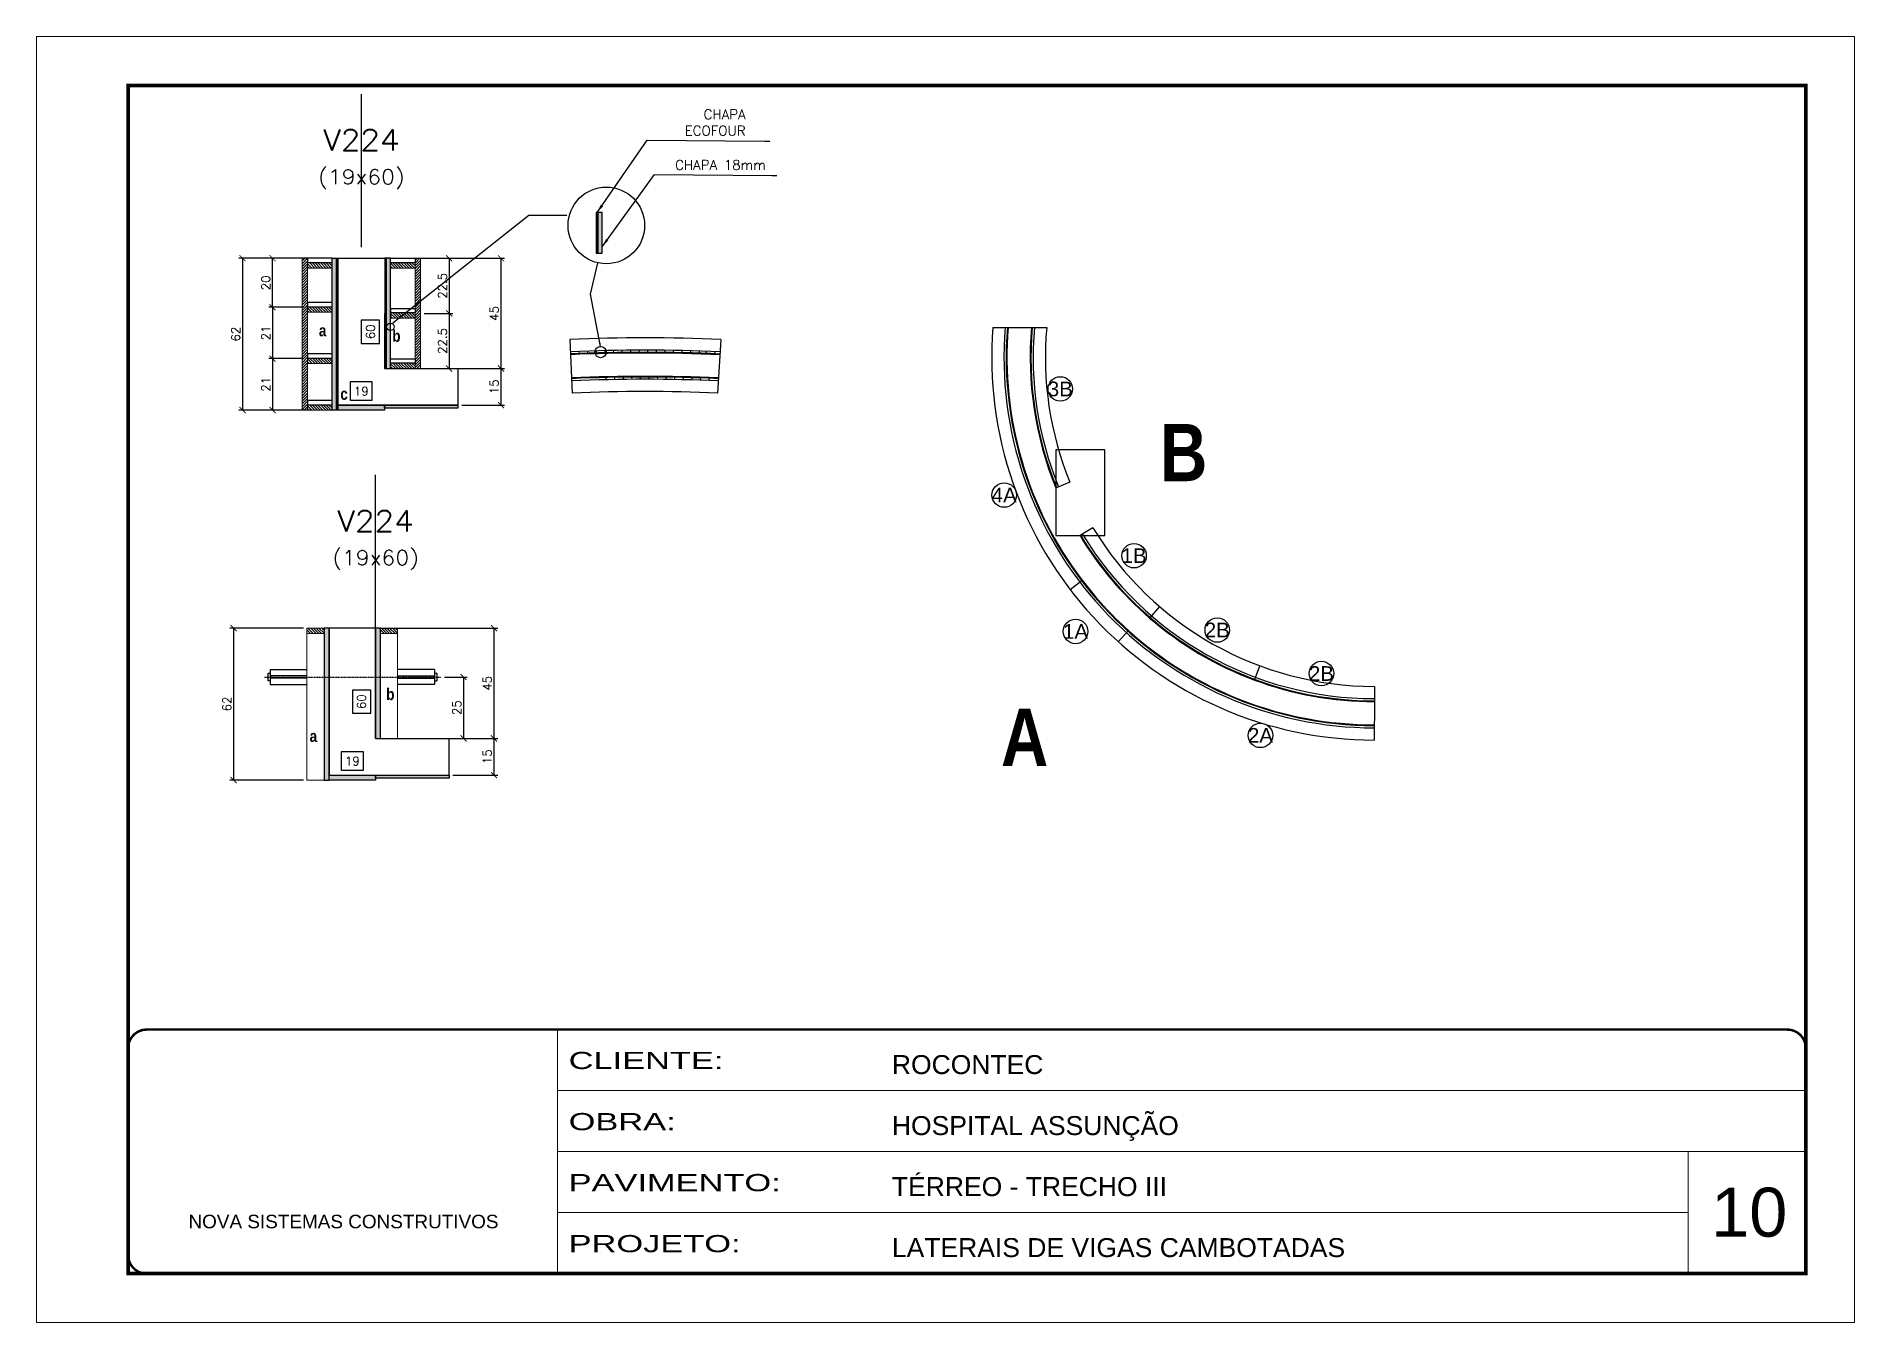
# Model space of a CAD drawing. Extents: x 2582 to 128055, y -26396 to 2611.
# Drawn here: x 4180 to 5665, y -1127 to -77 of the extents above; entities that cross this region are included whole.
import ezdxf
from ezdxf.enums import TextEntityAlignment as Align

# ---------------------------------------------------------------- set-up
doc = ezdxf.new("R2010")
doc.units = 0
doc.header["$PDMODE"] = 35
for name, pattern in [('CONTINUO', [0]), ('DASHED', [0.75, 0.5, -0.25]), ('HIDDEN', [0.375, 0.25, -0.125])]:
    doc.linetypes.add(name, pattern=pattern)
for name, color, linetype in [('220', 4, 'Continuous'), ('COTA', 241, 'Continuous'), ('Cota Seção (2x)', 4, 'Continuous'), ('detalhes', 4, 'Continuous'), ('Painéis', 200, 'Continuous'), ('Romaneio', 10, 'Continuous'), ('TENSOR', 3, 'Continuous'), ('Texto de Titulo', 7, 'Continuous'), ('Texto Qtd Sarr', 242, 'Continuous')]:
    doc.layers.add(name, color=color, linetype=linetype)
for name, color, linetype, lineweight in [('CARIMBO', 255, 'Continuous', 9), ('CONCRETO', 251, 'Continuous', 25), ('Folhas', 255, 'Continuous', 9), ('Hachura', 251, 'Continuous', 9), ('Madeira', 126, 'Continuous', 18), ('SARRAFO DE PRESSAO', 251, 'DASHED', 9), ('Texto Seção', 7, 'Continuous', 15)]:
    doc.layers.add(name, color=color, linetype=linetype, lineweight=lineweight)
doc.styles.add('ARIAL', font='arial.ttf')
doc.styles.add('COTA TECNICA', font='techl___.ttf', dxfattribs={"height": 10})
doc.styles.add('Romans', font='romans.shx')
doc.styles.add('TECNICA', font='techb___.ttf', dxfattribs={"height": 10})
doc.styles.add('Tecnologia', font='')
doc.styles.get('Tecnologia').set_extended_font_data('Forgotten Futurist')
doc.dimstyles.new('Cota Seção (2x)', dxfattribs={"dimtxt": 7, "dimasz": 5, "dimexe": 3, "dimexo": 3, "dimgap": 2, "dimtad": 3, "dimdec": 1, "dimlfac": 0.5, "dimzin": 12, "dimdsep": 46, "dimtxsty": 'Romans', "dimblk": 'ARCHTICK', "dimcen": 0, "dimclrd": 4, "dimclre": 4, "dimclrt": 1, "dimadec": 1, "dimazin": 3, "dimtfac": 1, "dimtdec": 1, "dimtmove": 0, "dimatfit": 3, "dimldrblk": 'OBLIQUE', "dimfxl": 1, "dimtolj": 1, "dimtzin": 12, "dimarcsym": 0})
doc.dimstyles.new('Cota Seção interna', dxfattribs={"dimtxt": 7, "dimasz": 6, "dimexe": 0.18, "dimexo": 2, "dimgap": -4, "dimtad": 3, "dimdec": 1, "dimlfac": 0.5, "dimzin": 12, "dimdsep": 46, "dimtxsty": 'Romans', "dimblk": 'ARCHTICK', "dimcen": 0.09, "dimse1": 1, "dimse2": 1, "dimsd1": 1, "dimsd2": 1, "dimclrd": 180, "dimclre": 5, "dimclrt": 1, "dimadec": 0, "dimazin": 3, "dimtfac": 1, "dimtdec": 1, "dimtofl": 0, "dimtmove": 0, "dimatfit": 3, "dimldrblk": 'ARCHTICK', "dimfxl": 1, "dimtolj": 1, "dimtzin": 0, "dimarcsym": 0})
doc.dimstyles.new('PAINEL', dxfattribs={"dimtxt": 10, "dimasz": 3, "dimexe": 3, "dimexo": 3, "dimgap": 3, "dimtad": 1, "dimdec": 1, "dimzin": 12, "dimdsep": 46, "dimtxsty": 'COTA TECNICA', "dimblk1": 'OBLIQUE', "dimblk2": 'OBLIQUE', "dimsah": 1, "dimcen": 0.9, "dimclrd": 4, "dimclre": 4, "dimclrt": 240, "dimadec": 1, "dimazin": 3, "dimtfac": 1, "dimtdec": 1, "dimtmove": 0, "dimatfit": 3, "dimfxl": 1, "dimtolj": 1, "dimtzin": 12, "dimarcsym": 0})

msp = doc.modelspace()

# ---------------------------------------------------------------- texts
at = {"color": 240, "char_height": 8, "attachment_point": 9, "style": 'Romans'}
for s, insert in [('\\A1;CHAPA  \\PECOFOUR', (4759.38, -158.33)), ('\\A1;CHAPA 18mm', (4775.88, -186.29))]:
    msp.add_mtext(s, dxfattribs=dict(at, insert=insert))
at = {"layer": 'CARIMBO', "style": 'ARIAL'}
msp.add_text('10', height=40, dxfattribs=at).set_placement((5547.99, -1057.18))
at = {"layer": 'detalhes', "style": 'TECNICA'}
for s, height, p in [('a', 9.6, (4410.87, -322.21)), ('b', 9.6, (4470.83, -326.64)), ('c', 9.6, (4428.39, -373.98)), ('B', 46.73, (5097.84, -440.44, 0)), ('b', 9.6, (4465.87, -619.12)), ('A', 46.73, (4967.94, -672.93, 0)), ('a', 9.6, (4403.33, -653.35))]:
    msp.add_text(s, height=height, dxfattribs=at).set_placement(p)
at = {"layer": 'Romaneio', "color": 255, "linetype": 'ByBlock', "style": 'ARIAL'}
for s, p in [('3B', (5016.39, -365.13)), ('4A', (4970.57, -451.77)), ('1B', (5076.63, -501.24)), ('1A', (5028.84, -563.08)), ('2B', (5144.6, -561.94)), ('2B', (5229.66, -597.44)), ('2A', (5179.86, -647.95))]:
    msp.add_text(s, height=12, dxfattribs=at).set_placement(p, align=Align.MIDDLE_CENTER)

# ---------------------------------------------------------------- blocks, each defined once
blk = doc.blocks.new('9999999999')
at = {"color": 30, "linetype": 'CONTINUO'}
for p, q in [((98564.6, 34230.2), (98564.6, 34429.4)), ((98564.6, 34379.6), (99584, 34379.6)), ((98564.6, 34329.8), (99488, 34329.8)), ((99584, 34329.8), (99488, 34329.8)), ((99488, 34329.8), (99488, 34230.2)), ((98564.6, 34280), (99488, 34280))]:
    blk.add_line(p, q, dxfattribs=at)
at = {"color": 30, "linetype": 'CONTINUO', "const_width": 2}
blk.add_lwpolyline([(99584, 34230.2), (99584, 34414.4, 0.414214), (99569, 34429.4), (98229, 34429.4, 0.414214), (98214, 34414.4), (98214, 34245.2, 0.414214), (98229, 34230.2), (99584, 34230.2)], format="xyb", dxfattribs=at)
at = {"layer": 'Folhas'}
blk.add_lwpolyline([(98139, 34190.2), (99624, 34190.2), (99624, 35240.2), (98139, 35240.2)], close=True, dxfattribs=at)
at = {"layer": 'Folhas', "color": 30, "const_width": 3}
blk.add_lwpolyline([(98214, 34230.2), (99584, 34230.2), (99584, 35200.2), (98214, 35200.2)], close=True, dxfattribs=at)
at = {"color": 7, "linetype": 'Continuous', "ltscale": 5, "style": 'ARIAL'}
for s, height, p in [('ROCONTEC', 15.48, (98837.7, 34393.1)), ('HOSPITAL ASSUNÇÃO', 15.483, (98837.7, 34343.3)), ('TÉRREO - TRECHO III', 15.483, (98837.7, 34293.5)), ('NOVA SISTEMAS CONSTRUTIVOS', 11.059, (98263.2, 34267.2)), ('LATERAIS DE VIGAS CAMBOTADAS', 15.483, (98837.7, 34243.7))]:
    blk.add_text(s, height=height, dxfattribs=at).set_placement(p)
at = {"layer": 'Folhas', "color": 7, "style": 'Tecnologia', "width": 1.5}
for s, p in [('CLIENTE:', (98573.7, 34397.2)), ('OBRA:', (98573.7, 34347.3)), ('PAVIMENTO:', (98573.7, 34297.5)), ('PROJETO:', (98573.7, 34247.7))]:
    blk.add_text(s, height=14, dxfattribs=at).set_placement(p)
blk = doc.blocks.new('titulo1')
at = {"layer": 'Defpoints', "color": 252, "linetype": 'HIDDEN', "ltscale": 2}
blk.add_line((0, 0), (0, 125), dxfattribs=at)
at = {"layer": 'Defpoints', "style": 'Romans', "oblique": 15}
blk.add_attdef('FOLHA', text='', height=10, dxfattribs=at).set_placement((0, 15.6), align=Align.MIDDLE_CENTER)
at = {"layer": 'Texto Qtd Sarr', "color": 3, "style": 'Romans', "oblique": 15}
for tag, height, p in [('TITULO', 17, (0, 71.4)), ('SEÇÃO', 12, (0, 41.5))]:
    blk.add_attdef(tag, text='', height=height, dxfattribs=at).set_placement(p, align=Align.MIDDLE_CENTER)
blk = doc.blocks.new('_Oblique')
at = {"color": 0, "linetype": 'ByBlock', "lineweight": -2}
blk.add_line((-0.5, -0.5), (0.5, 0.5), dxfattribs=at)
blk = doc.blocks.new('_ArchTick')
at = {"color": 0, "linetype": 'ByBlock', "const_width": 0.15}
blk.add_lwpolyline([(-0.5, -0.5), (0.5, 0.5)], dxfattribs=at)
blk = doc.blocks.new('*D66')
at = {"layer": 'COTA', "color": 4, "lineweight": -2, "transparency": 16777216}
for p, q in [((4520.2, -650.4), (4556.9, -650.4)), ((4553.9, -680.4), (4553.9, -650.4)), ((4520.2, -680.4), (4556.9, -680.4))]:
    blk.add_line(p, q, dxfattribs=at)
at = {"layer": 'Defpoints', "color": 0, "transparency": 16777216}
for p in [(4517.2, -650.4), (4553.9, -650.4), (4517.2, -680.4)]:
    blk.add_point(p, dxfattribs=at)
at = {"layer": 'COTA', "color": 4, "lineweight": -2, "transparency": 16777216, "xscale": 5, "yscale": 5, "zscale": 5}
for p, rotation in [((4553.9, -650.4), 90), ((4553.9, -680.4), 270)]:
    blk.add_blockref('_ArchTick', p, dxfattribs=dict(at, rotation=rotation))
at = {"layer": 'COTA', "color": 1, "transparency": 16777216, "insert": (4548.4, -665.4), "char_height": 7, "attachment_point": 5, "rotation": 90, "style": 'Romans'}
blk.add_mtext('\\A1;15', dxfattribs=at)
blk = doc.blocks.new('*D67')
at = {"layer": 'COTA', "color": 4, "lineweight": -2, "transparency": 16777216}
for p, q in [((4460.2, -560.4), (4556.9, -560.4)), ((4553.9, -650.4), (4553.9, -560.4)), ((4520.2, -650.4), (4556.9, -650.4))]:
    blk.add_line(p, q, dxfattribs=at)
at = {"layer": 'Defpoints', "color": 0, "transparency": 16777216}
for p in [(4457.2, -560.4), (4553.9, -560.4), (4517.2, -650.4)]:
    blk.add_point(p, dxfattribs=at)
at = {"layer": 'COTA', "color": 4, "lineweight": -2, "transparency": 16777216, "xscale": 5, "yscale": 5, "zscale": 5}
for p, rotation in [((4553.9, -560.4), 90), ((4553.9, -650.4), 270)]:
    blk.add_blockref('_ArchTick', p, dxfattribs=dict(at, rotation=rotation))
at = {"layer": 'COTA', "color": 1, "transparency": 16777216, "insert": (4548.4, -605.4), "char_height": 7, "attachment_point": 5, "rotation": 90, "style": 'Romans'}
blk.add_mtext('\\A1;45', dxfattribs=at)
blk = doc.blocks.new('*D68')
at = {"layer": 'Cota Seção (2x)', "color": 180, "lineweight": -2, "transparency": 16777216}
for p, q in [((4453.2, -610.9), (4438.2, -610.9)), ((4438.2, -610.9), (4438.2, -629.9)), ((4453.2, -629.9), (4453.2, -610.9)), ((4438.2, -629.9), (4453.2, -629.9))]:
    blk.add_line(p, q, dxfattribs=at)
at = {"layer": 'Defpoints', "color": 0, "transparency": 16777216}
for p in [(4457.2, -560.4), (4457.2, -560.4), (4457.2, -680.4)]:
    blk.add_point(p, dxfattribs=at)
at = {"layer": 'Cota Seção (2x)', "color": 1, "transparency": 16777216, "insert": (4445.7, -620.4), "char_height": 7, "attachment_point": 5, "rotation": 90, "style": 'Romans'}
blk.add_mtext('\\A1;60', dxfattribs=at)
blk = doc.blocks.new('*D69')
at = {"layer": 'Cota Seção (2x)', "color": 180, "lineweight": -2, "transparency": 16777216}
for p, q in [((4447.2, -661.4), (4429.2, -661.4)), ((4429.2, -661.4), (4429.2, -676.4)), ((4447.2, -676.4), (4447.2, -661.4)), ((4429.2, -676.4), (4447.2, -676.4))]:
    blk.add_line(p, q, dxfattribs=at)
at = {"layer": 'Defpoints', "color": 0, "transparency": 16777216}
for p in [(4457.2, -680.4), (4419.2, -684.4), (4457.2, -688.4)]:
    blk.add_point(p, dxfattribs=at)
at = {"layer": 'Cota Seção (2x)', "color": 1, "transparency": 16777216, "insert": (4438.2, -668.9), "char_height": 7, "attachment_point": 5, "style": 'Romans'}
blk.add_mtext('\\A1;19', dxfattribs=at)
blk = doc.blocks.new('*D71')
at = {"layer": 'COTA', "color": 4, "lineweight": -2, "transparency": 16777216}
for p, q in [((4398.2, -560.4), (4338.2, -560.4)), ((4341.2, -560.4), (4341.2, -684.4)), ((4398.2, -684.4), (4338.2, -684.4))]:
    blk.add_line(p, q, dxfattribs=at)
at = {"layer": 'Defpoints', "color": 0, "transparency": 16777216}
for p in [(4401.2, -560.4), (4341.2, -684.4), (4401.2, -684.4)]:
    blk.add_point(p, dxfattribs=at)
at = {"layer": 'COTA', "color": 4, "lineweight": -2, "transparency": 16777216, "xscale": 5, "yscale": 5, "zscale": 5}
for p, rotation in [((4341.2, -560.4), 90), ((4341.2, -684.4), 270)]:
    blk.add_blockref('_ArchTick', p, dxfattribs=dict(at, rotation=rotation))
at = {"layer": 'COTA', "color": 1, "transparency": 16777216, "insert": (4335.7, -622.4), "char_height": 7, "attachment_point": 5, "rotation": 90, "style": 'Romans'}
blk.add_mtext('\\A1;62', dxfattribs=at)
blk = doc.blocks.new('*D70')
at = {"layer": 'COTA', "color": 4, "lineweight": -2, "transparency": 16777216}
for p, q in [((4513.5, -600.3), (4532, -600.3)), ((4529, -600.3), (4529, -650.4)), ((4513.5, -650.4), (4532, -650.4))]:
    blk.add_line(p, q, dxfattribs=at)
at = {"layer": 'Defpoints', "color": 0, "transparency": 16777216}
for p in [(4510.5, -600.3), (4510.5, -650.4), (4529, -650.4)]:
    blk.add_point(p, dxfattribs=at)
at = {"layer": 'COTA', "color": 4, "lineweight": -2, "transparency": 16777216, "xscale": 5, "yscale": 5, "zscale": 5}
for p, rotation in [((4529, -600.3), 90), ((4529, -650.4), 270)]:
    blk.add_blockref('_ArchTick', p, dxfattribs=dict(at, rotation=rotation))
at = {"layer": 'COTA', "color": 1, "transparency": 16777216, "insert": (4523.5, -625.3), "char_height": 7, "attachment_point": 5, "rotation": 90, "style": 'Romans'}
blk.add_mtext('\\A1;25', dxfattribs=at)
blk = doc.blocks.new('*D72')
at = {"layer": 'COTA', "color": 4, "lineweight": -2, "transparency": 16777216}
for p, q in [((4405.5, -258.4), (4345.5, -258.4)), ((4348.5, -258.4), (4348.5, -382.4)), ((4405.5, -382.4), (4345.5, -382.4))]:
    blk.add_line(p, q, dxfattribs=at)
at = {"layer": 'Defpoints', "color": 0, "transparency": 16777216}
for p in [(4408.5, -258.4), (4348.5, -382.4), (4408.5, -382.4)]:
    blk.add_point(p, dxfattribs=at)
at = {"layer": 'COTA', "color": 4, "lineweight": -2, "transparency": 16777216, "xscale": 5, "yscale": 5, "zscale": 5}
for p, rotation in [((4348.5, -258.4), 90), ((4348.5, -382.4), 270)]:
    blk.add_blockref('_ArchTick', p, dxfattribs=dict(at, rotation=rotation))
at = {"layer": 'COTA', "color": 1, "transparency": 16777216, "insert": (4343, -320.4), "char_height": 7, "attachment_point": 5, "rotation": 90, "style": 'Romans'}
blk.add_mtext('\\A1;62', dxfattribs=at)
blk = doc.blocks.new('*D73')
at = {"layer": 'COTA', "color": 4, "lineweight": -2, "transparency": 16777216}
for p, q in [((4398.7, -258.4), (4370, -258.4)), ((4373, -298.5), (4373, -258.4)), ((4398.7, -298.5), (4370, -298.5))]:
    blk.add_line(p, q, dxfattribs=at)
at = {"layer": 'Defpoints', "color": 0, "transparency": 16777216}
for p in [(4373, -258.4), (4401.7, -258.4), (4401.7, -298.5)]:
    blk.add_point(p, dxfattribs=at)
at = {"layer": 'COTA', "color": 4, "lineweight": -2, "transparency": 16777216, "xscale": 5, "yscale": 5, "zscale": 5}
for p, rotation in [((4373, -258.4), 90), ((4373, -298.5), 270)]:
    blk.add_blockref('_ArchTick', p, dxfattribs=dict(at, rotation=rotation))
at = {"layer": 'COTA', "color": 1, "transparency": 16777216, "insert": (4367.5, -278.5), "char_height": 7, "attachment_point": 5, "rotation": 90, "style": 'Romans'}
blk.add_mtext('\\A1;20', dxfattribs=at)
blk = doc.blocks.new('*D74')
at = {"layer": 'COTA', "color": 4, "lineweight": -2, "transparency": 16777216}
for p, q in [((4492.4, -258.5), (4520.3, -258.5)), ((4517.3, -258.5), (4517.3, -303.5)), ((4496.8, -303.5), (4520.3, -303.5))]:
    blk.add_line(p, q, dxfattribs=at)
at = {"layer": 'Defpoints', "color": 0, "transparency": 16777216}
for p in [(4489.4, -258.5), (4493.8, -303.5), (4517.3, -303.5)]:
    blk.add_point(p, dxfattribs=at)
at = {"layer": 'COTA', "color": 4, "lineweight": -2, "transparency": 16777216, "xscale": 5, "yscale": 5, "zscale": 5}
for p, rotation in [((4517.3, -258.5), 90), ((4517.3, -303.5), 270)]:
    blk.add_blockref('_ArchTick', p, dxfattribs=dict(at, rotation=rotation))
at = {"layer": 'COTA', "color": 1, "transparency": 16777216, "insert": (4511.8, -281), "char_height": 7, "attachment_point": 5, "rotation": 90, "style": 'Romans'}
blk.add_mtext('\\A1;22.5', dxfattribs=at)
blk = doc.blocks.new('*D75')
at = {"layer": 'COTA', "color": 4, "lineweight": -2, "transparency": 16777216}
for p, q in [((4496.8, -303.5), (4520.3, -303.5)), ((4517.3, -303.5), (4517.3, -348.5)), ((4492.4, -348.5), (4520.3, -348.5))]:
    blk.add_line(p, q, dxfattribs=at)
at = {"layer": 'Defpoints', "color": 0, "transparency": 16777216}
for p in [(4493.8, -303.5), (4489.4, -348.5), (4517.3, -348.5)]:
    blk.add_point(p, dxfattribs=at)
at = {"layer": 'COTA', "color": 4, "lineweight": -2, "transparency": 16777216, "xscale": 5, "yscale": 5, "zscale": 5}
for p, rotation in [((4517.3, -303.5), 90), ((4517.3, -348.5), 270)]:
    blk.add_blockref('_ArchTick', p, dxfattribs=dict(at, rotation=rotation))
at = {"layer": 'COTA', "color": 1, "transparency": 16777216, "insert": (4511.8, -326), "char_height": 7, "attachment_point": 5, "rotation": 90, "style": 'Romans'}
blk.add_mtext('\\A1;22.5', dxfattribs=at)
blk = doc.blocks.new('*D76')
at = {"layer": 'COTA', "color": 4, "lineweight": -2, "transparency": 16777216}
for p, q in [((4398.7, -298.5), (4370, -298.5)), ((4373, -298.5), (4373, -340.4)), ((4398.7, -340.4), (4370, -340.4))]:
    blk.add_line(p, q, dxfattribs=at)
at = {"layer": 'Defpoints', "color": 0, "transparency": 16777216}
for p in [(4401.7, -298.5), (4373, -340.4), (4401.7, -340.4)]:
    blk.add_point(p, dxfattribs=at)
at = {"layer": 'COTA', "color": 4, "lineweight": -2, "transparency": 16777216, "xscale": 5, "yscale": 5, "zscale": 5}
for p, rotation in [((4373, -298.5), 90), ((4373, -340.4), 270)]:
    blk.add_blockref('_ArchTick', p, dxfattribs=dict(at, rotation=rotation))
at = {"layer": 'COTA', "color": 1, "transparency": 16777216, "insert": (4367.5, -319.5), "char_height": 7, "attachment_point": 5, "rotation": 90, "style": 'Romans'}
blk.add_mtext('\\A1;21', dxfattribs=at)
blk = doc.blocks.new('*D77')
at = {"layer": 'COTA', "color": 4, "lineweight": -2, "transparency": 16777216}
for p, q in [((4398.7, -340.4), (4370, -340.4)), ((4373, -340.4), (4373, -382.4)), ((4398.7, -382.4), (4370, -382.4))]:
    blk.add_line(p, q, dxfattribs=at)
at = {"layer": 'Defpoints', "color": 0, "transparency": 16777216}
for p in [(4401.7, -340.4), (4373, -382.4), (4401.7, -382.4)]:
    blk.add_point(p, dxfattribs=at)
at = {"layer": 'COTA', "color": 4, "lineweight": -2, "transparency": 16777216, "xscale": 5, "yscale": 5, "zscale": 5}
for p, rotation in [((4373, -340.4), 90), ((4373, -382.4), 270)]:
    blk.add_blockref('_ArchTick', p, dxfattribs=dict(at, rotation=rotation))
at = {"layer": 'COTA', "color": 1, "transparency": 16777216, "insert": (4367.5, -361.4), "char_height": 7, "attachment_point": 5, "rotation": 90, "style": 'Romans'}
blk.add_mtext('\\A1;21', dxfattribs=at)
blk = doc.blocks.new('*D78')
at = {"layer": 'COTA', "color": 4, "lineweight": -2, "transparency": 16777216}
blk.add_line((4467.6, -258.5), (4562.6, -258.5), dxfattribs=at)
at = {"layer": 'COTA', "color": 4, "linetype": 'ByBlock', "lineweight": -2, "transparency": 16777216}
for p, q in [((4559.6, -258.5), (4559.6, -348.5)), ((4467.6, -348.5), (4562.6, -348.5))]:
    blk.add_line(p, q, dxfattribs=at)
at = {"layer": 'Defpoints', "color": 0, "linetype": 'ByBlock', "transparency": 16777216}
for p in [(4464.6, -258.5), (4464.6, -348.5), (4559.6, -348.5)]:
    blk.add_point(p, dxfattribs=at)
at = {"layer": 'COTA', "color": 4, "linetype": 'ByBlock', "lineweight": -2, "transparency": 16777216, "xscale": 5, "yscale": 5, "zscale": 5}
for p, rotation in [((4559.6, -258.5), 90), ((4559.6, -348.5), 270)]:
    blk.add_blockref('_ArchTick', p, dxfattribs=dict(at, rotation=rotation))
at = {"layer": 'COTA', "color": 1, "linetype": 'ByBlock', "transparency": 16777216, "insert": (4554.1, -303.5), "char_height": 7, "attachment_point": 5, "rotation": 90, "style": 'Romans'}
blk.add_mtext('\\A1;45', dxfattribs=at)
blk = doc.blocks.new('*D80')
at = {"layer": 'COTA', "color": 4, "lineweight": -2, "transparency": 16777216}
for p, q in [((4527.5, -348.4), (4562.6, -348.4)), ((4559.6, -348.4), (4559.6, -378.4)), ((4527.5, -378.4), (4562.6, -378.4))]:
    blk.add_line(p, q, dxfattribs=at)
at = {"layer": 'Defpoints', "color": 0, "transparency": 16777216}
for p in [(4524.5, -348.4), (4524.5, -378.4), (4559.6, -378.4)]:
    blk.add_point(p, dxfattribs=at)
at = {"layer": 'COTA', "color": 4, "lineweight": -2, "transparency": 16777216, "xscale": 5, "yscale": 5, "zscale": 5}
for p, rotation in [((4559.6, -348.4), 90), ((4559.6, -378.4), 270)]:
    blk.add_blockref('_ArchTick', p, dxfattribs=dict(at, rotation=rotation))
at = {"layer": 'COTA', "color": 1, "transparency": 16777216, "insert": (4554.1, -363.4), "char_height": 7, "attachment_point": 5, "rotation": 90, "style": 'Romans'}
blk.add_mtext('\\A1;15', dxfattribs=at)
blk = doc.blocks.new('*D85')
at = {"layer": 'Cota Seção (2x)', "color": 180, "lineweight": -2, "transparency": 16777216}
for p, q in [((4460.5, -309), (4445.5, -309)), ((4445.5, -309), (4445.5, -328)), ((4460.5, -328), (4460.5, -309)), ((4445.5, -328), (4460.5, -328))]:
    blk.add_line(p, q, dxfattribs=at)
at = {"layer": 'Defpoints', "color": 0, "transparency": 16777216}
for p in [(4464.6, -258.5), (4464.5, -378.4), (4464.6, -378.4)]:
    blk.add_point(p, dxfattribs=at)
at = {"layer": 'Cota Seção (2x)', "color": 1, "transparency": 16777216, "insert": (4453, -318.5), "char_height": 7, "attachment_point": 5, "rotation": 90, "style": 'Romans'}
blk.add_mtext('\\A1;60', dxfattribs=at)
blk = doc.blocks.new('*D86')
at = {"layer": 'Cota Seção (2x)', "color": 180, "lineweight": -2, "transparency": 16777216}
for p, q in [((4454.5, -359.4), (4436.5, -359.4)), ((4436.5, -359.4), (4436.5, -374.4)), ((4454.5, -374.4), (4454.5, -359.4)), ((4436.5, -374.4), (4454.5, -374.4))]:
    blk.add_line(p, q, dxfattribs=at)
at = {"layer": 'Defpoints', "color": 0, "transparency": 16777216}
for p in [(4426.5, -378.4), (4464.5, -378.4), (4464.5, -378.4)]:
    blk.add_point(p, dxfattribs=at)
at = {"layer": 'Cota Seção (2x)', "color": 1, "transparency": 16777216, "insert": (4445.5, -366.9), "char_height": 7, "attachment_point": 5, "style": 'Romans'}
blk.add_mtext('\\A1;19', dxfattribs=at)
blk = doc.blocks.new('*D79')
at = {"layer": 'Cota Seção (2x)', "color": 180, "lineweight": -2, "transparency": 16777216}
for p, q in [((66284.3, -359.4), (66235.3, -359.4)), ((66235.3, -359.4), (66235.3, -374.4)), ((66284.3, -374.4), (66284.3, -359.4)), ((66235.3, -374.4), (66284.3, -374.4))]:
    blk.add_line(p, q, dxfattribs=at)
at = {"layer": 'Defpoints', "color": 0, "transparency": 16777216}
for p in [(4464.5, -378.4), (4464.5, -378.4), (128055, -378.4)]:
    blk.add_point(p, dxfattribs=at)
at = {"layer": 'Cota Seção (2x)', "color": 1, "transparency": 16777216, "insert": (66259.8, -366.9), "char_height": 7, "attachment_point": 5, "style": 'Romans'}
blk.add_mtext('\\A1;61795.3', dxfattribs=at)

# ---------------------------------------------------------------- dimensions: what is measured, and where the dimension line sits
at = {"layer": 'COTA'}
for base, p1, p2, picture, middle in [((4348.5, -382.45), (4408.47, -258.45), (4408.47, -382.45), '*D72', (4343, -320.45)), ((4373.02, -258.45), (4401.67, -298.5), (4401.67, -258.45), '*D73', (4367.52, -278.47)), ((4517.32, -303.48), (4489.4, -258.48), (4493.8, -303.48), '*D74', (4511.82, -280.98)), ((4373.02, -340.43), (4401.67, -298.5), (4401.67, -340.43), '*D76', (4367.52, -319.47)), ((4517.32, -348.48), (4493.8, -303.48), (4489.4, -348.48), '*D75', (4511.82, -325.98)), ((4373.02, -382.45), (4401.67, -340.43), (4401.67, -382.45), '*D77', (4367.52, -361.44)), ((4559.57, -378.45), (4524.48, -348.45), (4524.48, -378.45), '*D80', (4554.07, -363.45)), ((4341.18, -684.38), (4401.16, -560.38), (4401.16, -684.38), '*D71', (4335.68, -622.38)), ((4553.87, -560.38), (4517.16, -650.38), (4457.16, -560.38), '*D67', (4548.37, -605.38)), ((4529.01, -650.38), (4510.46, -600.3), (4510.46, -650.38), '*D70', (4523.51, -625.34)), ((4553.87, -650.38), (4517.16, -680.38), (4517.16, -650.38), '*D66', (4548.37, -665.38))]:
    dim = msp.add_linear_dim(base=base, p1=p1, p2=p2, angle=90, dimstyle='Cota Seção (2x)', dxfattribs=at)
    dim.commit()
    dim.dimension.update_dxf_attribs({"geometry": picture, "text_midpoint": middle})
at = {"layer": 'COTA', "linetype": 'ByBlock'}
dim = msp.add_linear_dim(base=(4559.57, -348.48), p1=(4464.6, -258.48), p2=(4464.6, -348.48), angle=90, dimstyle='Cota Seção (2x)', dxfattribs=at)
dim.commit()
dim.dimension.update_dxf_attribs({"geometry": '*D78', "text_midpoint": (4554.07, -303.48)})
at = {"layer": 'Cota Seção (2x)'}
for base, p1, p2, picture, middle in [((4464.48, -378.45), (4464.6, -258.48), (4464.6, -378.45), '*D85', (4452.98, -318.46)), ((4457.16, -560.38), (4457.16, -680.38), (4457.16, -560.38), '*D68', (4445.66, -620.38))]:
    dim = msp.add_linear_dim(base=base, p1=p1, p2=p2, angle=90, dimstyle='Cota Seção interna', dxfattribs=at)
    dim.commit()
    dim.dimension.update_dxf_attribs({"geometry": picture, "text_midpoint": middle})
for base, p1, picture, middle in [((4464.47, -378.44), (4426.48, -378.45), '*D86', (4445.47, -366.94)), ((4464.47, -378.45), (128055.05, -378.45), '*D79', (66259.76, -366.95))]:
    dim = msp.add_linear_dim(base=base, p1=p1, p2=(4464.47, -378.45), dimstyle='Cota Seção interna', dxfattribs=at)
    dim.commit()
    dim.dimension.update_dxf_attribs({"geometry": picture, "text_midpoint": middle})
dim = msp.add_linear_dim(base=(4457.16, -680.38), p1=(4419.16, -684.38), p2=(4457.16, -688.38), dimstyle='Cota Seção interna', dxfattribs=at)
dim.commit()
dim.dimension.update_dxf_attribs({"geometry": '*D69', "text_midpoint": (4438.16, -680.38), "dimtype": 160})

# ---------------------------------------------------------------- hatches: boundary and pattern name
at = {"layer": 'Hachura'}
h = msp.add_hatch(color=256, dxfattribs=at)
h.dxf.hatch_style = 1
h.paths.add_polyline_path([(4642.24, -221.1), (4638.64, -221.1), (4638.64, -254.41), (4642.24, -254.41)])
h = msp.add_hatch(dxfattribs=at)
h.set_pattern_fill('ANSI31', color=256, scale=0.5, angle=180, style=0)
h.set_pattern_definition([(225, (-3745.1727, -23218.2634), (1.12253202, -1.12253202), [])])
h.paths.add_polyline_path([(4401.67, -258.45), (4397.27, -258.45), (4397.27, -382.45), (4401.67, -382.45)])
h = msp.add_hatch(dxfattribs=at)
h.set_pattern_fill('ANSI31', color=256, scale=0.5, angle=270, style=0)
h.set_pattern_definition([(315, (27382.6913, -8496.089), (1.12253202, 1.12253202), [])])
h.paths.add_polyline_path([(4401.67, -266.45), (4401.67, -262.05), (4421.67, -262.05), (4421.67, -266.45)])
h = msp.add_hatch(color=256, dxfattribs=at)
h.dxf.hatch_style = 1
h.paths.add_polyline_path([(4421.68, -258.45), (4425.28, -258.45), (4425.28, -382.45), (4421.68, -382.45)])
h = msp.add_hatch(color=256, dxfattribs=at)
h.dxf.hatch_style = 1
h.paths.add_polyline_path([(4469.4, -258.48), (4465.8, -258.48), (4465.8, -348.48), (4469.4, -348.48)])
h = msp.add_hatch(dxfattribs=at)
h.set_pattern_fill('ANSI31', color=256, scale=0.5, angle=270, style=0)
h.set_pattern_definition([(315, (27392.417, -8496.126), (1.12253202, 1.12253202), [])])
h.paths.add_polyline_path([(4489.4, -266.48), (4489.4, -262.08), (4469.4, -262.08), (4469.4, -266.48)])
h = msp.add_hatch(dxfattribs=at)
h.set_pattern_fill('ANSI31', color=256, scale=0.5, angle=180, style=0)
h.set_pattern_definition([(225, (-3827.4448, -23219.3004), (1.12253202, -1.12253202), [])])
h.paths.add_polyline_path([(4493.8, -258.48), (4489.4, -258.48), (4489.4, -348.48), (4493.8, -348.48)])
h = msp.add_hatch(dxfattribs=at)
h.set_pattern_fill('ANSI31', color=256, scale=0.5, angle=270, style=0)
h.set_pattern_definition([(315, (27382.6913, -8532.1452), (1.12253202, 1.12253202), [])])
h.paths.add_polyline_path([(4401.67, -302.5), (4401.67, -298.1), (4421.67, -298.1), (4421.67, -302.5)])
h = msp.add_hatch(dxfattribs=at)
h.set_pattern_fill('ANSI31', color=256, scale=0.5, angle=270, style=0)
h.set_pattern_definition([(315, (27392.417, -8537.126), (1.12253202, 1.12253202), [])])
h.paths.add_polyline_path([(4489.4, -307.48), (4489.4, -303.08), (4469.4, -303.08), (4469.4, -307.48)])
h = msp.add_hatch(dxfattribs=at)
h.set_pattern_fill('ANSI31', color=256, scale=0.5, angle=270, style=0)
h.set_pattern_definition([(315, (27450.2892, -8574.0783), (1.12253202, 1.12253202), [])])
h.paths.add_polyline_path([(4421.67, -344.43), (4421.67, -340.03), (4401.67, -340.03), (4401.67, -344.43)])
h = msp.add_hatch(dxfattribs=at)
h.set_pattern_fill('ANSI31', color=256, scale=0.5, angle=270, style=0)
h.set_pattern_definition([(315, (27392.417, -8578.126), (1.12253202, 1.12253202), [])])
h.paths.add_polyline_path([(4489.4, -348.48), (4489.4, -344.08), (4469.4, -344.08), (4469.4, -348.48)])
h = msp.add_hatch(dxfattribs=at)
h.set_pattern_fill('ANSI31', color=256, scale=0.5, angle=270, style=0)
h.set_pattern_definition([(315, (27382.6913, -8612.089), (1.12253202, 1.12253202), [])])
h.paths.add_polyline_path([(4401.67, -382.45), (4401.67, -378.05), (4421.67, -378.05), (4421.67, -382.45)])
h = msp.add_hatch(color=256, dxfattribs=at)
h.dxf.hatch_style = 1
h.paths.add_polyline_path([(4426.48, -382.45), (4426.48, -378.45), (4464.47, -378.45), (4464.47, -382.45)])
h = msp.add_hatch(color=256, dxfattribs=at)
h.dxf.hatch_style = 1
h.paths.add_polyline_path([(4464.47, -380.85), (4464.47, -378.45), (4524.47, -378.45), (4524.47, -380.85)])
h = msp.add_hatch(dxfattribs=at)
h.set_pattern_fill('ANSI31', color=256, scale=0.5, angle=270, style=0)
h.set_pattern_definition([(315, (27306.976, -8868.0254), (1.12253202, 1.12253202), [])])
h.paths.add_polyline_path([(4401.16, -564.78), (4401.16, -560.38), (4415.16, -560.38), (4415.16, -564.78)])
h = msp.add_hatch(color=256, dxfattribs=at)
h.dxf.hatch_style = 1
h.paths.add_polyline_path([(4419.16, -560.38), (4415.16, -560.38), (4415.16, -684.38), (4419.16, -684.38)])
h = msp.add_hatch(color=256, dxfattribs=at)
h.dxf.hatch_style = 1
h.paths.add_polyline_path([(4461.16, -560.38), (4457.16, -560.38), (4457.16, -650.38), (4461.16, -650.38)])
h = msp.add_hatch(dxfattribs=at)
h.set_pattern_fill('ANSI31', color=256, scale=0.5, angle=270, style=0)
h.set_pattern_definition([(315, (27366.976, -8868.0254), (1.12253202, 1.12253202), [])])
h.paths.add_polyline_path([(4461.16, -564.78), (4461.16, -560.38), (4475.16, -560.38), (4475.16, -564.78)])
h = msp.add_hatch(color=256, dxfattribs=at)
h.dxf.hatch_style = 1
h.paths.add_polyline_path([(4419.16, -684.38), (4419.16, -680.38), (4457.16, -680.38), (4457.16, -684.38)])
h = msp.add_hatch(color=256, dxfattribs=at)
h.dxf.hatch_style = 1
h.paths.add_polyline_path([(4457.16, -682.78), (4457.16, -680.38), (4517.16, -680.38), (4517.16, -682.78)])

# ---------------------------------------------------------------- linework, layer by layer
at = {"ltscale": 3}
for p, q in [((4369.16, -597.3), (4369.16, -603.3)), ((4371.16, -597.3), (4369.16, -597.3)), ((4371.16, -603.3), (4369.16, -603.3)), ((4371.16, -594.3), (4371.16, -606.3)), ((4371.16, -594.3), (4401.16, -594.3)), ((4401.16, -599.3), (4371.16, -599.3)), ((4401.16, -601.3), (4371.16, -601.3)), ((4371.16, -606.3), (4401.16, -606.3)), ((4505.16, -594.3), (4475.16, -594.3)), ((4475.16, -599.3), (4505.16, -599.3)), ((4475.16, -601.3), (4505.16, -601.3)), ((4505.16, -606.3), (4475.16, -606.3)), ((4505.16, -594.3), (4505.16, -606.3)), ((4507.16, -597.3), (4505.16, -597.3)), ((4505.16, -603.3), (4507.16, -603.3)), ((4507.16, -597.3), (4507.16, -603.3))]:
    msp.add_line(p, q, dxfattribs=at)
at = {"layer": '220'}
msp.add_lwpolyline([(5012.88, -484.86), (5052.88, -484.86), (5052.88, -414.86), (5012.88, -414.86), (5012.88, -484.86)], dxfattribs=at)
at = {"layer": 'CONCRETO'}
for q in [(4457.16, -560.38), (4517.16, -650.38)]:
    msp.add_line((4457.16, -650.38), q, dxfattribs=at)
for points in [[(4524.48, -348.45), (4524.48, -378.45), (4464.48, -378.45), (4464.47, -378.45), (4426.47, -378.45), (4426.48, -258.45), (4464.6, -258.48), (4464.48, -348.45), (4524.48, -348.45)], [(4524.48, -348.45), (4524.48, -348.45)], [(4457.16, -560.38), (4457.16, -560.38), (4419.16, -560.38), (4419.16, -680.38), (4419.16, -680.38), (4419.16, -680.38), (4457.16, -680.38), (4517.16, -680.38), (4517.16, -650.38)]]:
    msp.add_lwpolyline(points, dxfattribs=at)
at = {"layer": 'Cota Seção (2x)', "color": 30, "true_color": 0xf26722}
for centre, radius in [((4645.65, -231.65), 31.28), ((4640.94, -335.02), 4.65)]:
    msp.add_circle(centre, radius, dxfattribs=at)
at = {"layer": 'Cota Seção (2x)', "color": 1}
msp.add_circle((4469.27, -314.45), 3.05, dxfattribs=at)
at = {"layer": 'Madeira'}
msp.add_line((4421.67, -340.03), (4421.67, -344.43), dxfattribs=at)
for points in [[(4401.67, -258.45), (4397.27, -258.45), (4397.27, -382.45), (4401.67, -382.45)], [(4401.67, -266.45), (4401.67, -262.05), (4421.67, -262.05), (4421.67, -266.45)], [(4489.4, -266.48), (4489.4, -262.08), (4469.4, -262.08), (4469.4, -266.48)], [(4493.8, -258.48), (4489.4, -258.48), (4489.4, -348.48), (4493.8, -348.48)], [(4401.67, -302.5), (4401.67, -298.1), (4421.67, -298.1), (4421.67, -302.5)], [(4489.4, -307.48), (4489.4, -303.08), (4469.4, -303.08), (4469.4, -307.48)], [(4421.67, -344.43), (4421.67, -340.03), (4401.67, -340.03), (4401.67, -344.43)], [(4489.4, -348.48), (4489.4, -344.08), (4469.4, -344.08), (4469.4, -348.48)], [(4401.67, -382.45), (4401.67, -378.05), (4421.67, -378.05), (4421.67, -382.45)], [(4401.16, -564.78), (4401.16, -560.38), (4415.16, -560.38), (4415.16, -564.78)], [(4401.16, -560.38), (4415.16, -560.38), (4415.16, -684.38), (4401.16, -684.38)], [(4461.16, -564.78), (4461.16, -560.38), (4475.16, -560.38), (4475.16, -564.78)], [(4461.16, -560.38), (4475.16, -560.38), (4475.16, -650.38), (4461.16, -650.38)]]:
    msp.add_lwpolyline(points, close=True, dxfattribs=at)
at = {"layer": 'Painéis', "linetype": 'ByBlock'}
for p, q in [((4421.67, -258.45), (4401.67, -258.45)), ((4401.67, -294.5), (4401.67, -298.5)), ((4401.67, -298.5), (4401.05, -298.5))]:
    msp.add_line(p, q, dxfattribs=at)
at = {"layer": 'Painéis'}
for p, q in [((4469.4, -299.48), (4469.4, -307.48)), ((4615.86, -324.79), (4617.79, -368.55)), ((4739.27, -324.84), (4736.41, -368.55)), ((4961.34, -314.86), (4992.85, -314.86)), ((4992.85, -314.86), (5005.3, -314.86)), ((4623.29, -334.49), (4623.37, -336.29)), ((4630.29, -334.24), (4630.37, -336.04)), ((4637.28, -334.02), (4637.36, -335.82)), ((4644.28, -333.83), (4644.36, -335.63)), ((4651.28, -333.68), (4651.36, -335.48)), ((4658.28, -333.57), (4658.36, -335.37)), ((4665.29, -333.49), (4665.37, -335.29)), ((4672.29, -333.45), (4672.37, -335.25)), ((4679.3, -333.44), (4679.38, -335.24)), ((4686.31, -333.47), (4686.39, -335.27)), ((4693.32, -333.54), (4693.4, -335.34)), ((4700.33, -333.64), (4700.41, -335.44)), ((4707.34, -333.77), (4707.42, -335.58)), ((4714.36, -333.95), (4714.44, -335.75)), ((4721.37, -334.15), (4721.45, -335.96)), ((4727.26, -334.36), (4726.95, -336.15)), ((4734.31, -334.63), (4734.01, -336.42)), ((4645.25, -355.82), (4645.33, -357.61)), ((4652.25, -355.67), (4652.33, -357.47)), ((4659.26, -355.56), (4659.34, -357.36)), ((4666.26, -355.48), (4666.34, -357.28)), ((4673.27, -355.45), (4673.35, -357.25)), ((4680.27, -355.45), (4680.35, -357.25)), ((4687.28, -355.48), (4687.36, -357.28)), ((4694.29, -355.55), (4694.37, -357.35)), ((4701.3, -355.66), (4701.38, -357.46)), ((4708.32, -355.8), (4708.4, -357.6)), ((4715.33, -355.98), (4715.41, -357.78)), ((4722.35, -356.2), (4722.43, -358)), ((4729.36, -356.45), (4729.28, -358.25)), ((5013.89, -445.5), (5012.78, -445.95)), ((5024.26, -441.25), (5013.89, -445.5)), ((5033.51, -484.24), (5032.48, -484.86)), ((5043.09, -478.44), (5033.51, -484.24)), ((5024.38, -528.81), (5034.24, -521.3)), ((5097.44, -542.75), (5089.35, -552.14)), ((5063.67, -571.46), (5071.98, -562.25)), ((5174.98, -602.76), (5179.3, -591.13)), ((5272.88, -607.96), (5272.88, -620.36)), ((5272.88, -620.36), (5272.72, -651.76))]:
    msp.add_line(p, q, dxfattribs=at)
for points in [[(4638.64, -221.1), (4637.44, -221.1), (4637.44, -254.41), (4638.64, -254.41)], [(4642.24, -221.1), (4638.64, -221.1), (4638.64, -254.41), (4642.24, -254.41)], [(4421.68, -258.45), (4425.28, -258.45), (4425.28, -382.45), (4421.68, -382.45)], [(4425.28, -258.45), (4426.48, -258.45), (4426.48, -382.45), (4425.28, -382.45)], [(4465.8, -258.48), (4464.6, -258.48), (4464.6, -348.48), (4465.8, -348.48)], [(4469.4, -258.48), (4465.8, -258.48), (4465.8, -348.48), (4469.4, -348.48)], [(4426.48, -382.45), (4426.48, -378.45), (4464.47, -378.45), (4464.47, -382.45)], [(4464.47, -380.85), (4464.47, -378.45), (4524.47, -378.45), (4524.47, -380.85)], [(4419.16, -560.38), (4415.16, -560.38), (4415.16, -684.38), (4419.16, -684.38)], [(4461.16, -560.38), (4457.16, -560.38), (4457.16, -650.38), (4461.16, -650.38)], [(4419.16, -684.38), (4419.16, -680.38), (4457.16, -680.38), (4457.16, -684.38)], [(4457.16, -682.78), (4457.16, -680.38), (4517.16, -680.38), (4517.16, -682.78)]]:
    msp.add_lwpolyline(points, close=True, dxfattribs=at)
at = {"layer": 'Painéis', "linetype": 'ByBlock'}
for points in [[(4401.67, -262.05), (4421.67, -262.05), (4421.67, -258.45), (4401.67, -258.45)], [(4489.4, -262.08), (4469.4, -262.08), (4469.4, -258.48), (4489.4, -258.48)], [(4401.67, -298.1), (4421.67, -298.1), (4421.67, -294.5), (4401.67, -294.5)], [(4489.4, -303.08), (4469.4, -303.08), (4469.4, -299.48), (4489.4, -299.48)], [(4401.67, -340.03), (4421.67, -340.03), (4421.67, -336.43), (4401.67, -336.43)], [(4489.4, -344.08), (4469.4, -344.08), (4469.4, -340.48), (4489.4, -340.48)], [(4401.67, -378.05), (4421.67, -378.05), (4421.67, -374.45), (4401.67, -374.45)]]:
    msp.add_lwpolyline(points, close=True, dxfattribs=at)
at = {"layer": 'Painéis'}
for centre, radius, start, end in [((4677.1, -1709.84), 1386.4, 87.42964, 92.53173), ((5272.78, -339.36), 312.4, 175.50195, 270), ((5272.78, -339.36), 302.4, 175.35289, 270), ((5272.78, -339.36), 300.6, 175.325, 270), ((5272.78, -339.36), 300, 175.31563, 217.33253), ((5272.78, -339.36), 281, 174.99811, 202.29136), ((5272.78, -339.36), 280.4, 174.98738, 202.29136), ((5272.78, -339.36), 278.6, 174.95491, 202.29136), ((5272.78, -339.36), 268.6, 174.76657, 202.29136), ((4677.1, -1709.84), 1376.4, 87.4382, 92.53173), ((4677.1, -1709.84), 1374.6, 87.43975, 92.53173), ((4677.1, -1709.84), 1374, 87.44027, 92.53173), ((4677.1, -1709.84), 1355, 87.45691, 92.53173), ((4677.1, -1709.84), 1354.4, 87.45744, 92.53173), ((4677.1, -1709.84), 1352.6, 87.45904, 92.53173), ((4677.1, -1709.84), 1342.6, 87.46802, 92.53173), ((5272.88, -339.36), 281, 211.18437, 229.22009), ((5272.88, -339.36), 280.4, 211.18437, 270), ((5272.88, -339.36), 278.6, 211.18437, 270), ((5272.88, -339.36), 268.6, 211.18437, 270), ((5272.78, -339.36), 300, 217.33253, 227.9831), ((5272.78, -339.36), 300, 227.9831, 270), ((5272.88, -339.36), 281, 229.22009, 249.61004), ((5272.88, -339.36), 281, 249.61004, 270)]:
    msp.add_arc(centre, radius, start, end, dxfattribs=at)
at = {"layer": 'Romaneio', "color": 1, "linetype": 'ByBlock'}
for centre in [(5016.39, -365.13), (4970.57, -451.77), (5076.63, -501.24), (5028.84, -563.08), (5144.6, -561.94), (5229.66, -597.44), (5179.86, -647.95)]:
    msp.add_circle(centre, 10, dxfattribs=at)
at = {"layer": 'TENSOR', "linetype": 'HIDDEN', "ltscale": 0.5}
msp.add_line((4366.16, -600.3), (4510.46, -600.3), dxfattribs=at)

# ---------------------------------------------------------------- block references
at = {"layer": 'SARRAFO DE PRESSAO', "color": 6, "linetype": 'ByBlock'}
msp.add_blockref('9999999999', (-93958.84, -35317.53), dxfattribs=at)
at = {"layer": 'Texto Seção'}
ref = msp.add_blockref('titulo1', (4445.56, -249.44), dxfattribs=at)
ref.add_attrib('TITULO', 'V224', dxfattribs={"layer": 'Texto de Titulo', "color": 7, "height": 17, "style": 'Romans', "width": 1.1}).set_placement((4445.56, -161.94), align=Align.MIDDLE_CENTER)
ref.add_attrib('SEÇÃO', '(19x60)', dxfattribs={"layer": 'Texto de Titulo', "color": 7, "height": 12, "style": 'Romans', "width": 1.1}).set_placement((4445.56, -191.94), align=Align.MIDDLE_CENTER)
ref = msp.add_blockref('titulo1', (4457.16, -560.38), dxfattribs=at)
ref.add_attrib('TITULO', 'V224', dxfattribs={"layer": 'Texto de Titulo', "color": 7, "height": 17, "style": 'Romans', "width": 1.1}).set_placement((4457.16, -472.88), align=Align.MIDDLE_CENTER)
ref.add_attrib('SEÇÃO', '(19x60)', dxfattribs={"layer": 'Texto de Titulo', "color": 7, "height": 12, "style": 'Romans', "width": 1.1}).set_placement((4457.16, -502.88), align=Align.MIDDLE_CENTER)

msp.set_redraw_order([(e.dxf.handle, doc.entitydb.next_handle()) for e in msp.query("TEXT MTEXT ATTDEF DIMENSION ARC_DIMENSION")])  # texts and dimensions are drawn at this point

# ---------------------------------------------------------------- leaders
at = {"annotation_type": 0, "has_hookline": 1, "hookline_direction": 1, "horizontal_direction": (-1, 0, 0)}
for points in [[(4638.04, -221.1), (4679.11, -162.12), (4775.04, -162.98)], [(4642.24, -249.05), (4684.84, -190.08), (4780.77, -190.93)]]:
    msp.add_leader(points, dimstyle='PAINEL', override={"dimasz": 7}, dxfattribs=at)
at = {"layer": 'Painéis', "linetype": 'ByBlock'}
for points in [[(4471.21, -311.16), (4582.29, -223.38), (4613.46, -223.38)], [(4640.94, -330.37), (4632.79, -287.68), (4638.66, -262.13)]]:
    msp.add_leader(points, dimstyle='PAINEL', override={"dimgap": 3, "dimtad": 0}, dxfattribs=at)

doc.saveas('drawing.dxf')
